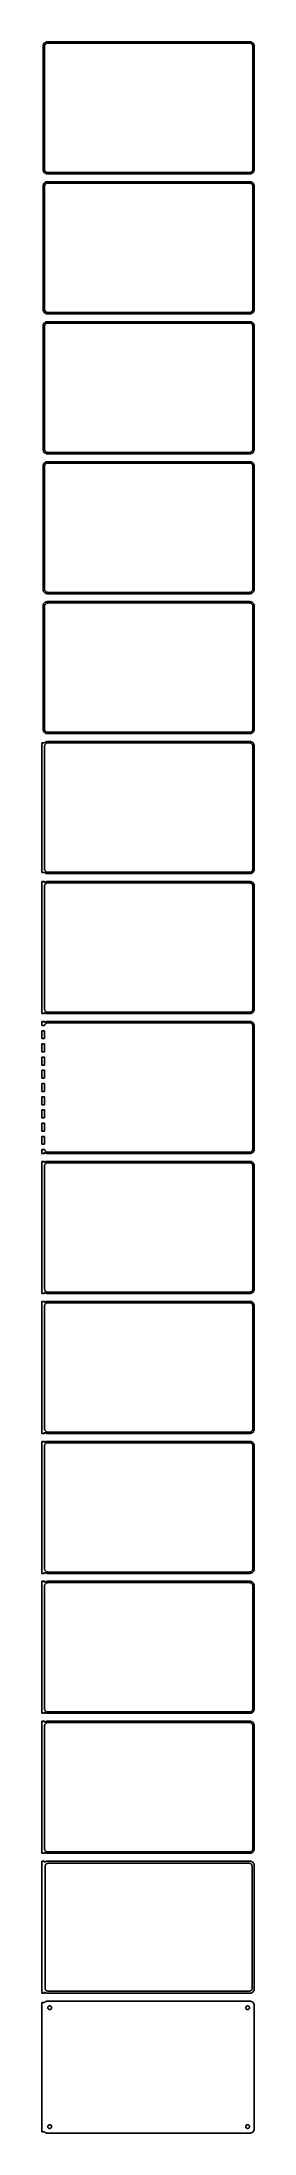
# Model space of a CAD drawing. Header units: metres. Extents: x -122 to 120, y 2310 to 4686.
import ezdxf

# ---------------------------------------------------------------- set-up
doc = ezdxf.new("R2010")
doc.units = ezdxf.units.M

msp = doc.modelspace()

# ---------------------------------------------------------------- linework, layer by layer
for p, q in [((-119.961, 4681.63), (-120, 4681)), ((-120, 4681), (-120, 4541)), ((-119.843, 4682.24), (-119.961, 4681.63)), ((-119.649, 4682.84), (-119.843, 4682.24)), ((-119.382, 4683.41), (-119.649, 4682.84)), ((-119.045, 4683.94), (-119.382, 4683.41)), ((-118.645, 4684.42), (-119.045, 4683.94)), ((-118.187, 4684.85), (-118.645, 4684.42)), ((-118.5, 4680.5), (-118.468, 4681)), ((-118.468, 4681), (-118.374, 4681.49)), ((-118.374, 4681.49), (-118.219, 4681.97)), ((-118.219, 4681.97), (-118.005, 4682.43)), ((-117.679, 4685.22), (-118.187, 4684.85)), ((-118.005, 4682.43), (-117.736, 4682.85)), ((-117.736, 4682.85), (-117.416, 4683.24)), ((-117.129, 4685.52), (-117.679, 4685.22)), ((-117.416, 4683.24), (-117.05, 4683.58)), ((-116.545, 4685.76), (-117.129, 4685.52)), ((-117.05, 4683.58), (-116.643, 4683.88)), ((-116.643, 4683.88), (-116.203, 4684.12)), ((-115.937, 4685.91), (-116.545, 4685.76)), ((-116.203, 4684.12), (-115.736, 4684.3)), ((-115.314, 4685.99), (-115.937, 4685.91)), ((-115.736, 4684.3), (-115.25, 4684.43)), ((115.314, 4685.99), (-115.314, 4685.99)), ((-115.25, 4684.43), (-114.751, 4684.49)), ((-114.751, 4684.49), (114.751, 4684.49)), ((114.751, 4684.49), (115.25, 4684.43)), ((115.25, 4684.43), (115.736, 4684.3)), ((115.937, 4685.91), (115.314, 4685.99)), ((115.736, 4684.3), (116.203, 4684.12)), ((116.545, 4685.76), (115.937, 4685.91)), ((116.203, 4684.12), (116.643, 4683.88)), ((117.129, 4685.52), (116.545, 4685.76)), ((116.643, 4683.88), (117.05, 4683.58)), ((117.05, 4683.58), (117.416, 4683.24)), ((117.679, 4685.22), (117.129, 4685.52)), ((117.416, 4683.24), (117.736, 4682.85)), ((118.187, 4684.85), (117.679, 4685.22)), ((117.736, 4682.85), (118.005, 4682.43)), ((118.005, 4682.43), (118.219, 4681.97)), ((118.645, 4684.42), (118.187, 4684.85)), ((118.219, 4681.97), (118.374, 4681.49)), ((118.374, 4681.49), (118.468, 4681)), ((118.468, 4681), (118.5, 4680.5)), ((119.045, 4683.94), (118.645, 4684.42)), ((119.382, 4683.41), (119.045, 4683.94)), ((119.649, 4682.84), (119.382, 4683.41)), ((119.843, 4682.24), (119.649, 4682.84)), ((119.961, 4681.63), (119.843, 4682.24)), ((120, 4681), (119.961, 4681.63)), ((120, 4541), (120, 4681)), ((-118.5, 4541.5), (-118.5, 4680.5)), ((118.5, 4680.5), (118.5, 4541.5)), ((-120, 4541), (-119.961, 4540.37)), ((-119.961, 4540.37), (-119.843, 4539.76)), ((-119.843, 4539.76), (-119.649, 4539.16)), ((-119.649, 4539.16), (-119.382, 4538.59)), ((-119.382, 4538.59), (-119.045, 4538.06)), ((-118.468, 4541), (-118.5, 4541.5)), ((-118.374, 4540.51), (-118.468, 4541)), ((-118.219, 4540.03), (-118.374, 4540.51)), ((-118.005, 4539.57), (-118.219, 4540.03)), ((-117.736, 4539.15), (-118.005, 4539.57)), ((-117.416, 4538.76), (-117.736, 4539.15)), ((-117.05, 4538.42), (-117.416, 4538.76)), ((-116.643, 4538.12), (-117.05, 4538.42)), ((117.05, 4538.42), (116.643, 4538.12)), ((117.416, 4538.76), (117.05, 4538.42)), ((117.736, 4539.15), (117.416, 4538.76)), ((118.005, 4539.57), (117.736, 4539.15)), ((118.219, 4540.03), (118.005, 4539.57)), ((118.374, 4540.51), (118.219, 4540.03)), ((118.468, 4541), (118.374, 4540.51)), ((118.5, 4541.5), (118.468, 4541)), ((119.045, 4538.06), (119.382, 4538.59)), ((119.382, 4538.59), (119.649, 4539.16)), ((119.649, 4539.16), (119.843, 4539.76)), ((119.843, 4539.76), (119.961, 4540.37)), ((119.961, 4540.37), (120, 4541)), ((-119.961, 4522.63), (-120, 4522)), ((-120, 4522), (-120, 4382)), ((-119.843, 4523.24), (-119.961, 4522.63)), ((-119.649, 4523.84), (-119.843, 4523.24)), ((-119.382, 4524.41), (-119.649, 4523.84)), ((-119.045, 4524.94), (-119.382, 4524.41)), ((-119.045, 4538.06), (-118.645, 4537.58)), ((-118.645, 4525.42), (-119.045, 4524.94)), ((-118.645, 4537.58), (-118.187, 4537.15)), ((-118.187, 4525.85), (-118.645, 4525.42)), ((-118.5, 4521.5), (-118.468, 4522)), ((-118.5, 4382.5), (-118.5, 4521.5)), ((-118.468, 4522), (-118.374, 4522.49)), ((-118.374, 4522.49), (-118.219, 4522.97)), ((-118.219, 4522.97), (-118.005, 4523.43)), ((-118.187, 4537.15), (-117.679, 4536.78)), ((-117.679, 4526.22), (-118.187, 4525.85)), ((-118.005, 4523.43), (-117.736, 4523.85)), ((-117.736, 4523.85), (-117.416, 4524.24)), ((-117.679, 4536.78), (-117.129, 4536.48)), ((-117.129, 4526.52), (-117.679, 4526.22)), ((-117.416, 4524.24), (-117.05, 4524.58)), ((-117.129, 4536.48), (-116.545, 4536.24)), ((-116.545, 4526.76), (-117.129, 4526.52)), ((-117.05, 4524.58), (-116.643, 4524.88)), ((-116.203, 4537.88), (-116.643, 4538.12)), ((-116.643, 4524.88), (-116.203, 4525.12)), ((-116.545, 4536.24), (-115.937, 4536.09)), ((-115.937, 4526.91), (-116.545, 4526.76)), ((-115.736, 4537.7), (-116.203, 4537.88)), ((-116.203, 4525.12), (-115.736, 4525.3)), ((-115.937, 4536.09), (-115.314, 4536.01)), ((-115.314, 4526.99), (-115.937, 4526.91)), ((-115.25, 4537.57), (-115.736, 4537.7)), ((-115.736, 4525.3), (-115.25, 4525.43)), ((-115.314, 4536.01), (115.314, 4536.01)), ((115.314, 4526.99), (-115.314, 4526.99)), ((-114.751, 4537.51), (-115.25, 4537.57)), ((-115.25, 4525.43), (-114.751, 4525.49)), ((114.751, 4537.51), (-114.751, 4537.51)), ((-114.751, 4525.49), (114.751, 4525.49)), ((115.25, 4537.57), (114.751, 4537.51)), ((114.751, 4525.49), (115.25, 4525.43)), ((115.736, 4537.7), (115.25, 4537.57)), ((115.25, 4525.43), (115.736, 4525.3)), ((115.314, 4536.01), (115.937, 4536.09)), ((115.937, 4526.91), (115.314, 4526.99)), ((116.203, 4537.88), (115.736, 4537.7)), ((115.736, 4525.3), (116.203, 4525.12)), ((115.937, 4536.09), (116.545, 4536.24)), ((116.545, 4526.76), (115.937, 4526.91)), ((116.643, 4538.12), (116.203, 4537.88)), ((116.203, 4525.12), (116.643, 4524.88)), ((116.545, 4536.24), (117.129, 4536.48)), ((117.129, 4526.52), (116.545, 4526.76)), ((116.643, 4524.88), (117.05, 4524.58)), ((117.05, 4524.58), (117.416, 4524.24)), ((117.129, 4536.48), (117.679, 4536.78)), ((117.679, 4526.22), (117.129, 4526.52)), ((117.416, 4524.24), (117.736, 4523.85)), ((117.679, 4536.78), (118.187, 4537.15)), ((118.187, 4525.85), (117.679, 4526.22)), ((117.736, 4523.85), (118.005, 4523.43)), ((118.005, 4523.43), (118.219, 4522.97)), ((118.187, 4537.15), (118.645, 4537.58)), ((118.645, 4525.42), (118.187, 4525.85)), ((118.219, 4522.97), (118.374, 4522.49)), ((118.374, 4522.49), (118.468, 4522)), ((118.468, 4522), (118.5, 4521.5)), ((118.5, 4521.5), (118.5, 4382.5)), ((118.645, 4537.58), (119.045, 4538.06)), ((119.045, 4524.94), (118.645, 4525.42)), ((119.382, 4524.41), (119.045, 4524.94)), ((119.649, 4523.84), (119.382, 4524.41)), ((119.843, 4523.24), (119.649, 4523.84)), ((119.961, 4522.63), (119.843, 4523.24)), ((120, 4522), (119.961, 4522.63)), ((120, 4382), (120, 4522)), ((-120, 4382), (-119.961, 4381.37)), ((-119.961, 4381.37), (-119.843, 4380.76)), ((-119.843, 4380.76), (-119.649, 4380.16)), ((-119.649, 4380.16), (-119.382, 4379.59)), ((-119.382, 4379.59), (-119.045, 4379.06)), ((-119.045, 4379.06), (-118.645, 4378.58)), ((-118.645, 4378.58), (-118.187, 4378.15)), ((-118.468, 4382), (-118.5, 4382.5)), ((-118.374, 4381.51), (-118.468, 4382)), ((-118.219, 4381.03), (-118.374, 4381.51)), ((-118.005, 4380.57), (-118.219, 4381.03)), ((-118.187, 4378.15), (-117.679, 4377.78)), ((-117.736, 4380.15), (-118.005, 4380.57)), ((-117.416, 4379.76), (-117.736, 4380.15)), ((-117.679, 4377.78), (-117.129, 4377.48)), ((-117.05, 4379.42), (-117.416, 4379.76)), ((-117.129, 4377.48), (-116.545, 4377.24)), ((-116.643, 4379.12), (-117.05, 4379.42)), ((-116.203, 4378.88), (-116.643, 4379.12)), ((-116.545, 4377.24), (-115.937, 4377.09)), ((-115.736, 4378.7), (-116.203, 4378.88)), ((-115.937, 4377.09), (-115.314, 4377.01)), ((-115.25, 4378.57), (-115.736, 4378.7)), ((-115.314, 4377.01), (115.314, 4377.01)), ((-114.751, 4378.51), (-115.25, 4378.57)), ((114.751, 4378.51), (-114.751, 4378.51)), ((115.25, 4378.57), (114.751, 4378.51)), ((115.736, 4378.7), (115.25, 4378.57)), ((115.314, 4377.01), (115.937, 4377.09)), ((116.203, 4378.88), (115.736, 4378.7)), ((115.937, 4377.09), (116.545, 4377.24)), ((116.643, 4379.12), (116.203, 4378.88)), ((116.545, 4377.24), (117.129, 4377.48)), ((117.05, 4379.42), (116.643, 4379.12)), ((117.416, 4379.76), (117.05, 4379.42)), ((117.129, 4377.48), (117.679, 4377.78)), ((117.736, 4380.15), (117.416, 4379.76)), ((117.679, 4377.78), (118.187, 4378.15)), ((118.005, 4380.57), (117.736, 4380.15)), ((118.219, 4381.03), (118.005, 4380.57)), ((118.187, 4378.15), (118.645, 4378.58)), ((118.374, 4381.51), (118.219, 4381.03)), ((118.468, 4382), (118.374, 4381.51)), ((118.5, 4382.5), (118.468, 4382)), ((118.645, 4378.58), (119.045, 4379.06)), ((119.045, 4379.06), (119.382, 4379.59)), ((119.382, 4379.59), (119.649, 4380.16)), ((119.649, 4380.16), (119.843, 4380.76)), ((119.843, 4380.76), (119.961, 4381.37)), ((119.961, 4381.37), (120, 4382)), ((-119.961, 4363.63), (-120, 4363)), ((-120, 4363), (-120, 4223)), ((-119.843, 4364.24), (-119.961, 4363.63)), ((-119.649, 4364.84), (-119.843, 4364.24)), ((-119.382, 4365.41), (-119.649, 4364.84)), ((-119.045, 4365.94), (-119.382, 4365.41)), ((-118.645, 4366.42), (-119.045, 4365.94)), ((-118.187, 4366.85), (-118.645, 4366.42)), ((-118.5, 4362.5), (-118.468, 4363)), ((-118.5, 4223.5), (-118.5, 4362.5)), ((-118.468, 4363), (-118.374, 4363.49)), ((-118.374, 4363.49), (-118.219, 4363.97)), ((-118.219, 4363.97), (-118.005, 4364.43)), ((-117.679, 4367.22), (-118.187, 4366.85)), ((-118.005, 4364.43), (-117.736, 4364.85)), ((-117.736, 4364.85), (-117.416, 4365.24)), ((-117.129, 4367.52), (-117.679, 4367.22)), ((-117.416, 4365.24), (-117.05, 4365.58)), ((-116.545, 4367.76), (-117.129, 4367.52)), ((-117.05, 4365.58), (-116.643, 4365.88)), ((-116.643, 4365.88), (-116.203, 4366.12)), ((-115.937, 4367.91), (-116.545, 4367.76)), ((-116.203, 4366.12), (-115.736, 4366.3)), ((-115.314, 4367.99), (-115.937, 4367.91)), ((-115.736, 4366.3), (-115.25, 4366.43)), ((115.314, 4367.99), (-115.314, 4367.99)), ((-115.25, 4366.43), (-114.751, 4366.49)), ((-114.751, 4366.49), (114.751, 4366.49)), ((114.751, 4366.49), (115.25, 4366.43)), ((115.25, 4366.43), (115.736, 4366.3)), ((115.937, 4367.91), (115.314, 4367.99)), ((115.736, 4366.3), (116.203, 4366.12)), ((116.545, 4367.76), (115.937, 4367.91)), ((116.203, 4366.12), (116.643, 4365.88)), ((117.129, 4367.52), (116.545, 4367.76)), ((116.643, 4365.88), (117.05, 4365.58)), ((117.05, 4365.58), (117.416, 4365.24)), ((117.679, 4367.22), (117.129, 4367.52)), ((117.416, 4365.24), (117.736, 4364.85)), ((118.187, 4366.85), (117.679, 4367.22)), ((117.736, 4364.85), (118.005, 4364.43)), ((118.005, 4364.43), (118.219, 4363.97)), ((118.645, 4366.42), (118.187, 4366.85)), ((118.219, 4363.97), (118.374, 4363.49)), ((118.374, 4363.49), (118.468, 4363)), ((118.468, 4363), (118.5, 4362.5)), ((118.5, 4362.5), (118.5, 4223.5)), ((119.045, 4365.94), (118.645, 4366.42)), ((119.382, 4365.41), (119.045, 4365.94)), ((119.649, 4364.84), (119.382, 4365.41)), ((119.843, 4364.24), (119.649, 4364.84)), ((119.961, 4363.63), (119.843, 4364.24)), ((120, 4363), (119.961, 4363.63)), ((120, 4223), (120, 4363)), ((-120, 4223), (-119.961, 4222.37)), ((-119.961, 4222.37), (-119.843, 4221.76)), ((-119.843, 4221.76), (-119.649, 4221.16)), ((-119.649, 4205.84), (-119.843, 4205.24)), ((-119.649, 4221.16), (-119.382, 4220.59)), ((-119.382, 4206.41), (-119.649, 4205.84)), ((-119.382, 4220.59), (-119.045, 4220.06)), ((-119.045, 4206.94), (-119.382, 4206.41)), ((-119.045, 4220.06), (-118.645, 4219.58)), ((-118.645, 4207.42), (-119.045, 4206.94)), ((-118.645, 4219.58), (-118.187, 4219.15)), ((-118.187, 4207.85), (-118.645, 4207.42)), ((-118.468, 4223), (-118.5, 4223.5)), ((-118.374, 4222.51), (-118.468, 4223)), ((-118.219, 4222.03), (-118.374, 4222.51)), ((-118.005, 4221.57), (-118.219, 4222.03)), ((-118.187, 4219.15), (-117.679, 4218.78)), ((-117.679, 4208.22), (-118.187, 4207.85)), ((-117.736, 4221.15), (-118.005, 4221.57)), ((-118.005, 4205.43), (-117.736, 4205.85)), ((-117.416, 4220.76), (-117.736, 4221.15)), ((-117.736, 4205.85), (-117.416, 4206.24)), ((-117.679, 4218.78), (-117.129, 4218.48)), ((-117.129, 4208.52), (-117.679, 4208.22)), ((-117.05, 4220.42), (-117.416, 4220.76)), ((-117.416, 4206.24), (-117.05, 4206.58)), ((-117.129, 4218.48), (-116.545, 4218.24)), ((-116.545, 4208.76), (-117.129, 4208.52)), ((-116.643, 4220.12), (-117.05, 4220.42)), ((-117.05, 4206.58), (-116.643, 4206.88)), ((-116.203, 4219.88), (-116.643, 4220.12)), ((-116.643, 4206.88), (-116.203, 4207.12)), ((-116.545, 4218.24), (-115.937, 4218.09)), ((-115.937, 4208.91), (-116.545, 4208.76)), ((-115.736, 4219.7), (-116.203, 4219.88)), ((-116.203, 4207.12), (-115.736, 4207.3)), ((-115.937, 4218.09), (-115.314, 4218.01)), ((-115.314, 4208.99), (-115.937, 4208.91)), ((-115.25, 4219.57), (-115.736, 4219.7)), ((-115.736, 4207.3), (-115.25, 4207.43)), ((-115.314, 4218.01), (115.314, 4218.01)), ((115.314, 4208.99), (-115.314, 4208.99)), ((-114.751, 4219.51), (-115.25, 4219.57)), ((-115.25, 4207.43), (-114.751, 4207.49)), ((114.751, 4219.51), (-114.751, 4219.51)), ((-114.751, 4207.49), (114.751, 4207.49)), ((115.25, 4219.57), (114.751, 4219.51)), ((114.751, 4207.49), (115.25, 4207.43)), ((115.736, 4219.7), (115.25, 4219.57)), ((115.25, 4207.43), (115.736, 4207.3)), ((115.314, 4218.01), (115.937, 4218.09)), ((115.937, 4208.91), (115.314, 4208.99)), ((116.203, 4219.88), (115.736, 4219.7)), ((115.736, 4207.3), (116.203, 4207.12)), ((115.937, 4218.09), (116.545, 4218.24)), ((116.545, 4208.76), (115.937, 4208.91)), ((116.643, 4220.12), (116.203, 4219.88)), ((116.203, 4207.12), (116.643, 4206.88)), ((116.545, 4218.24), (117.129, 4218.48)), ((117.129, 4208.52), (116.545, 4208.76)), ((117.05, 4220.42), (116.643, 4220.12)), ((116.643, 4206.88), (117.05, 4206.58)), ((117.416, 4220.76), (117.05, 4220.42)), ((117.05, 4206.58), (117.416, 4206.24)), ((117.129, 4218.48), (117.679, 4218.78)), ((117.679, 4208.22), (117.129, 4208.52)), ((117.736, 4221.15), (117.416, 4220.76)), ((117.416, 4206.24), (117.736, 4205.85)), ((117.679, 4218.78), (118.187, 4219.15)), ((118.187, 4207.85), (117.679, 4208.22)), ((118.005, 4221.57), (117.736, 4221.15)), ((117.736, 4205.85), (118.005, 4205.43)), ((118.219, 4222.03), (118.005, 4221.57)), ((118.187, 4219.15), (118.645, 4219.58)), ((118.645, 4207.42), (118.187, 4207.85)), ((118.374, 4222.51), (118.219, 4222.03)), ((118.468, 4223), (118.374, 4222.51)), ((118.5, 4223.5), (118.468, 4223)), ((118.645, 4219.58), (119.045, 4220.06)), ((119.045, 4206.94), (118.645, 4207.42)), ((119.045, 4220.06), (119.382, 4220.59)), ((119.382, 4206.41), (119.045, 4206.94)), ((119.382, 4220.59), (119.649, 4221.16)), ((119.649, 4205.84), (119.382, 4206.41)), ((119.649, 4221.16), (119.843, 4221.76)), ((119.843, 4205.24), (119.649, 4205.84)), ((119.843, 4221.76), (119.961, 4222.37)), ((119.961, 4222.37), (120, 4223)), ((-119.961, 4204.63), (-120, 4204)), ((-120, 4204), (-120, 4064)), ((-119.843, 4205.24), (-119.961, 4204.63)), ((-118.5, 4203.5), (-118.468, 4204)), ((-118.5, 4064.5), (-118.5, 4203.5)), ((-118.468, 4204), (-118.374, 4204.49)), ((-118.374, 4204.49), (-118.219, 4204.97)), ((-118.219, 4204.97), (-118.005, 4205.43)), ((118.005, 4205.43), (118.219, 4204.97)), ((118.219, 4204.97), (118.374, 4204.49)), ((118.374, 4204.49), (118.468, 4204)), ((118.468, 4204), (118.5, 4203.5)), ((118.5, 4203.5), (118.5, 4064.5)), ((119.961, 4204.63), (119.843, 4205.24)), ((120, 4204), (119.961, 4204.63)), ((120, 4064), (120, 4204)), ((-120, 4064), (-119.961, 4063.37)), ((-119.961, 4063.37), (-119.843, 4062.76)), ((-118.468, 4064), (-118.5, 4064.5)), ((-118.374, 4063.51), (-118.468, 4064)), ((-118.219, 4063.03), (-118.374, 4063.51)), ((-118.005, 4062.57), (-118.219, 4063.03)), ((118.219, 4063.03), (118.005, 4062.57)), ((118.374, 4063.51), (118.219, 4063.03)), ((118.468, 4064), (118.374, 4063.51)), ((118.5, 4064.5), (118.468, 4064)), ((119.843, 4062.76), (119.961, 4063.37)), ((119.961, 4063.37), (120, 4064)), ((-119.961, 4045.63), (-120, 4045)), ((-120, 4045), (-120, 3905)), ((-119.843, 4046.24), (-119.961, 4045.63)), ((-119.843, 4062.76), (-119.649, 4062.16)), ((-119.649, 4046.84), (-119.843, 4046.24)), ((-119.649, 4062.16), (-119.382, 4061.59)), ((-119.382, 4047.41), (-119.649, 4046.84)), ((-119.382, 4061.59), (-119.045, 4061.06)), ((-119.045, 4047.94), (-119.382, 4047.41)), ((-119.045, 4061.06), (-118.645, 4060.58)), ((-118.645, 4048.42), (-119.045, 4047.94)), ((-118.645, 4060.58), (-118.187, 4060.15)), ((-118.187, 4048.85), (-118.645, 4048.42)), ((-118.5, 4044.5), (-118.468, 4045)), ((-118.5, 3905.5), (-118.5, 4044.5)), ((-118.468, 4045), (-118.374, 4045.49)), ((-118.374, 4045.49), (-118.219, 4045.97)), ((-118.219, 4045.97), (-118.005, 4046.43)), ((-118.187, 4060.15), (-117.679, 4059.78)), ((-117.679, 4049.22), (-118.187, 4048.85)), ((-117.736, 4062.15), (-118.005, 4062.57)), ((-118.005, 4046.43), (-117.736, 4046.85)), ((-117.416, 4061.76), (-117.736, 4062.15)), ((-117.736, 4046.85), (-117.416, 4047.24)), ((-117.679, 4059.78), (-117.129, 4059.48)), ((-117.129, 4049.52), (-117.679, 4049.22)), ((-117.05, 4061.42), (-117.416, 4061.76)), ((-117.416, 4047.24), (-117.05, 4047.58)), ((-117.129, 4059.48), (-116.545, 4059.24)), ((-116.545, 4049.76), (-117.129, 4049.52)), ((-116.643, 4061.12), (-117.05, 4061.42)), ((-117.05, 4047.58), (-116.643, 4047.88)), ((-116.203, 4060.88), (-116.643, 4061.12)), ((-116.643, 4047.88), (-116.203, 4048.12)), ((-116.545, 4059.24), (-115.937, 4059.09)), ((-115.937, 4049.91), (-116.545, 4049.76)), ((-115.736, 4060.7), (-116.203, 4060.88)), ((-116.203, 4048.12), (-115.736, 4048.3)), ((-115.937, 4059.09), (-115.314, 4059.01)), ((-115.314, 4049.99), (-115.937, 4049.91)), ((-115.25, 4060.57), (-115.736, 4060.7)), ((-115.736, 4048.3), (-115.25, 4048.43)), ((-115.314, 4059.01), (115.314, 4059.01)), ((115.314, 4049.99), (-115.314, 4049.99)), ((-114.751, 4060.51), (-115.25, 4060.57)), ((-115.25, 4048.43), (-114.751, 4048.49)), ((114.751, 4060.51), (-114.751, 4060.51)), ((-114.751, 4048.49), (114.751, 4048.49)), ((115.25, 4060.57), (114.751, 4060.51)), ((114.751, 4048.49), (115.25, 4048.43)), ((115.736, 4060.7), (115.25, 4060.57)), ((115.25, 4048.43), (115.736, 4048.3)), ((115.314, 4059.01), (115.937, 4059.09)), ((115.937, 4049.91), (115.314, 4049.99)), ((116.203, 4060.88), (115.736, 4060.7)), ((115.736, 4048.3), (116.203, 4048.12)), ((115.937, 4059.09), (116.545, 4059.24)), ((116.545, 4049.76), (115.937, 4049.91)), ((116.643, 4061.12), (116.203, 4060.88)), ((116.203, 4048.12), (116.643, 4047.88)), ((116.545, 4059.24), (117.129, 4059.48)), ((117.129, 4049.52), (116.545, 4049.76)), ((117.05, 4061.42), (116.643, 4061.12)), ((116.643, 4047.88), (117.05, 4047.58)), ((117.416, 4061.76), (117.05, 4061.42)), ((117.05, 4047.58), (117.416, 4047.24)), ((117.129, 4059.48), (117.679, 4059.78)), ((117.679, 4049.22), (117.129, 4049.52)), ((117.736, 4062.15), (117.416, 4061.76)), ((117.416, 4047.24), (117.736, 4046.85)), ((117.679, 4059.78), (118.187, 4060.15)), ((118.187, 4048.85), (117.679, 4049.22)), ((118.005, 4062.57), (117.736, 4062.15)), ((117.736, 4046.85), (118.005, 4046.43)), ((118.005, 4046.43), (118.219, 4045.97)), ((118.187, 4060.15), (118.645, 4060.58)), ((118.645, 4048.42), (118.187, 4048.85)), ((118.219, 4045.97), (118.374, 4045.49)), ((118.374, 4045.49), (118.468, 4045)), ((118.468, 4045), (118.5, 4044.5)), ((118.5, 4044.5), (118.5, 3905.5)), ((118.645, 4060.58), (119.045, 4061.06)), ((119.045, 4047.94), (118.645, 4048.42)), ((119.045, 4061.06), (119.382, 4061.59)), ((119.382, 4047.41), (119.045, 4047.94)), ((119.382, 4061.59), (119.649, 4062.16)), ((119.649, 4046.84), (119.382, 4047.41)), ((119.649, 4062.16), (119.843, 4062.76)), ((119.843, 4046.24), (119.649, 4046.84)), ((119.961, 4045.63), (119.843, 4046.24)), ((120, 4045), (119.961, 4045.63)), ((120, 3905), (120, 4045)), ((-120, 3905), (-119.961, 3904.37)), ((-119.961, 3904.37), (-119.843, 3903.76)), ((-119.843, 3903.76), (-119.649, 3903.16)), ((-119.649, 3903.16), (-119.382, 3902.59)), ((-119.382, 3902.59), (-119.045, 3902.06)), ((-119.045, 3902.06), (-118.645, 3901.58)), ((-118.645, 3901.58), (-118.187, 3901.15)), ((-118.468, 3905), (-118.5, 3905.5)), ((-118.374, 3904.51), (-118.468, 3905)), ((-118.219, 3904.03), (-118.374, 3904.51)), ((-118.005, 3903.57), (-118.219, 3904.03)), ((-118.187, 3901.15), (-117.679, 3900.78)), ((-117.736, 3903.15), (-118.005, 3903.57)), ((-117.416, 3902.76), (-117.736, 3903.15)), ((-117.679, 3900.78), (-117.129, 3900.48)), ((-117.05, 3902.42), (-117.416, 3902.76)), ((-117.129, 3900.48), (-116.545, 3900.24)), ((-116.643, 3902.12), (-117.05, 3902.42)), ((-116.203, 3901.88), (-116.643, 3902.12)), ((-116.545, 3900.24), (-115.937, 3900.09)), ((-115.736, 3901.7), (-116.203, 3901.88)), ((-115.937, 3900.09), (-115.314, 3900.01)), ((-115.25, 3901.57), (-115.736, 3901.7)), ((-115.314, 3900.01), (115.314, 3900.01)), ((-114.751, 3901.51), (-115.25, 3901.57)), ((114.751, 3901.51), (-114.751, 3901.51)), ((115.25, 3901.57), (114.751, 3901.51)), ((115.736, 3901.7), (115.25, 3901.57)), ((115.314, 3900.01), (115.937, 3900.09)), ((116.203, 3901.88), (115.736, 3901.7)), ((115.937, 3900.09), (116.545, 3900.24)), ((116.643, 3902.12), (116.203, 3901.88)), ((116.545, 3900.24), (117.129, 3900.48)), ((117.05, 3902.42), (116.643, 3902.12)), ((117.416, 3902.76), (117.05, 3902.42)), ((117.129, 3900.48), (117.679, 3900.78)), ((117.736, 3903.15), (117.416, 3902.76)), ((117.679, 3900.78), (118.187, 3901.15)), ((118.005, 3903.57), (117.736, 3903.15)), ((118.219, 3904.03), (118.005, 3903.57)), ((118.187, 3901.15), (118.645, 3901.58)), ((118.374, 3904.51), (118.219, 3904.03)), ((118.468, 3905), (118.374, 3904.51)), ((118.5, 3905.5), (118.468, 3905)), ((118.645, 3901.58), (119.045, 3902.06)), ((119.045, 3902.06), (119.382, 3902.59)), ((119.382, 3902.59), (119.649, 3903.16)), ((119.649, 3903.16), (119.843, 3903.76)), ((119.843, 3903.76), (119.961, 3904.37)), ((119.961, 3904.37), (120, 3905)), ((-118.5, 3889.56), (-121.5, 3889.56)), ((-121.5, 3889.56), (-121.5, 3742.44)), ((-118.187, 3889.85), (-118.5, 3889.56)), ((-118.5, 3885.5), (-118.468, 3886)), ((-118.5, 3746.5), (-118.5, 3885.5)), ((-118.468, 3886), (-118.374, 3886.49)), ((-118.374, 3886.49), (-118.219, 3886.97)), ((-118.219, 3886.97), (-118.005, 3887.43)), ((-117.679, 3890.22), (-118.187, 3889.85)), ((-118.005, 3887.43), (-117.736, 3887.85)), ((-117.736, 3887.85), (-117.416, 3888.24)), ((-117.129, 3890.52), (-117.679, 3890.22)), ((-117.416, 3888.24), (-117.05, 3888.58)), ((-116.545, 3890.76), (-117.129, 3890.52)), ((-117.05, 3888.58), (-116.643, 3888.88)), ((-116.643, 3888.88), (-116.203, 3889.12)), ((-115.937, 3890.91), (-116.545, 3890.76)), ((-116.203, 3889.12), (-115.736, 3889.3)), ((-115.314, 3890.99), (-115.937, 3890.91)), ((-115.736, 3889.3), (-115.25, 3889.43)), ((115.314, 3890.99), (-115.314, 3890.99)), ((-115.25, 3889.43), (-114.751, 3889.49)), ((-114.751, 3889.49), (114.751, 3889.49)), ((114.751, 3889.49), (115.25, 3889.43)), ((115.25, 3889.43), (115.736, 3889.3)), ((115.937, 3890.91), (115.314, 3890.99)), ((115.736, 3889.3), (116.203, 3889.12)), ((116.545, 3890.76), (115.937, 3890.91)), ((116.203, 3889.12), (116.643, 3888.88)), ((117.129, 3890.52), (116.545, 3890.76)), ((116.643, 3888.88), (117.05, 3888.58)), ((117.05, 3888.58), (117.416, 3888.24)), ((117.679, 3890.22), (117.129, 3890.52)), ((117.416, 3888.24), (117.736, 3887.85)), ((118.187, 3889.85), (117.679, 3890.22)), ((117.736, 3887.85), (118.005, 3887.43)), ((118.005, 3887.43), (118.219, 3886.97)), ((118.645, 3889.42), (118.187, 3889.85)), ((118.219, 3886.97), (118.374, 3886.49)), ((118.374, 3886.49), (118.468, 3886)), ((118.468, 3886), (118.5, 3885.5)), ((118.5, 3885.5), (118.5, 3746.5)), ((119.045, 3888.94), (118.645, 3889.42)), ((119.382, 3888.41), (119.045, 3888.94)), ((119.649, 3887.84), (119.382, 3888.41)), ((119.843, 3887.24), (119.649, 3887.84)), ((119.961, 3886.63), (119.843, 3887.24)), ((120, 3886), (119.961, 3886.63)), ((120, 3746), (120, 3886)), ((-121.5, 3742.44), (-118.5, 3742.44)), ((-118.5, 3731.97), (-121.5, 3731.97)), ((-121.5, 3731.97), (-121.5, 3582.03)), ((-118.468, 3746), (-118.5, 3746.5)), ((-118.5, 3742.44), (-118.187, 3742.15)), ((-118.5, 3730.56), (-118.5, 3731.97)), ((-118.187, 3730.85), (-118.5, 3730.56)), ((-118.374, 3745.51), (-118.468, 3746)), ((-118.219, 3745.03), (-118.374, 3745.51)), ((-118.005, 3744.57), (-118.219, 3745.03)), ((-118.187, 3742.15), (-117.679, 3741.78)), ((-117.679, 3731.22), (-118.187, 3730.85)), ((-117.736, 3744.15), (-118.005, 3744.57)), ((-117.416, 3743.76), (-117.736, 3744.15)), ((-117.679, 3741.78), (-117.129, 3741.48)), ((-117.129, 3731.52), (-117.679, 3731.22)), ((-117.05, 3743.42), (-117.416, 3743.76)), ((-117.129, 3741.48), (-116.545, 3741.24)), ((-116.545, 3731.76), (-117.129, 3731.52)), ((-116.643, 3743.12), (-117.05, 3743.42)), ((-116.203, 3742.88), (-116.643, 3743.12)), ((-116.545, 3741.24), (-115.937, 3741.09)), ((-115.937, 3731.91), (-116.545, 3731.76)), ((-115.736, 3742.7), (-116.203, 3742.88)), ((-116.203, 3730.12), (-115.736, 3730.3)), ((-115.937, 3741.09), (-115.314, 3741.01)), ((-115.314, 3731.99), (-115.937, 3731.91)), ((-115.25, 3742.57), (-115.736, 3742.7)), ((-115.736, 3730.3), (-115.25, 3730.43)), ((-115.314, 3741.01), (115.314, 3741.01)), ((115.314, 3731.99), (-115.314, 3731.99)), ((-114.751, 3742.51), (-115.25, 3742.57)), ((-115.25, 3730.43), (-114.751, 3730.49)), ((114.751, 3742.51), (-114.751, 3742.51)), ((-114.751, 3730.49), (114.751, 3730.49)), ((115.25, 3742.57), (114.751, 3742.51)), ((114.751, 3730.49), (115.25, 3730.43)), ((115.736, 3742.7), (115.25, 3742.57)), ((115.25, 3730.43), (115.736, 3730.3)), ((115.314, 3741.01), (115.937, 3741.09)), ((115.937, 3731.91), (115.314, 3731.99)), ((116.203, 3742.88), (115.736, 3742.7)), ((115.736, 3730.3), (116.203, 3730.12)), ((115.937, 3741.09), (116.545, 3741.24)), ((116.545, 3731.76), (115.937, 3731.91)), ((116.643, 3743.12), (116.203, 3742.88)), ((116.545, 3741.24), (117.129, 3741.48)), ((117.129, 3731.52), (116.545, 3731.76)), ((117.05, 3743.42), (116.643, 3743.12)), ((117.416, 3743.76), (117.05, 3743.42)), ((117.129, 3741.48), (117.679, 3741.78)), ((117.679, 3731.22), (117.129, 3731.52)), ((117.736, 3744.15), (117.416, 3743.76)), ((117.679, 3741.78), (118.187, 3742.15)), ((118.187, 3730.85), (117.679, 3731.22)), ((118.005, 3744.57), (117.736, 3744.15)), ((118.219, 3745.03), (118.005, 3744.57)), ((118.187, 3742.15), (118.645, 3742.58)), ((118.645, 3730.42), (118.187, 3730.85)), ((118.374, 3745.51), (118.219, 3745.03)), ((118.468, 3746), (118.374, 3745.51)), ((118.5, 3746.5), (118.468, 3746)), ((118.645, 3742.58), (119.045, 3743.06)), ((119.045, 3729.94), (118.645, 3730.42)), ((119.045, 3743.06), (119.382, 3743.59)), ((119.382, 3743.59), (119.649, 3744.16)), ((119.649, 3744.16), (119.843, 3744.76)), ((119.843, 3744.76), (119.961, 3745.37)), ((119.961, 3745.37), (120, 3746)), ((-118.5, 3726.5), (-118.468, 3727)), ((-118.5, 3587.5), (-118.5, 3726.5)), ((-118.468, 3727), (-118.374, 3727.49)), ((-118.374, 3727.49), (-118.219, 3727.97)), ((-118.219, 3727.97), (-118.005, 3728.43)), ((-118.005, 3728.43), (-117.736, 3728.85)), ((-117.736, 3728.85), (-117.416, 3729.24)), ((-117.416, 3729.24), (-117.05, 3729.58)), ((-117.05, 3729.58), (-116.643, 3729.88)), ((-116.643, 3729.88), (-116.203, 3730.12)), ((116.203, 3730.12), (116.643, 3729.88)), ((116.643, 3729.88), (117.05, 3729.58)), ((117.05, 3729.58), (117.416, 3729.24)), ((117.416, 3729.24), (117.736, 3728.85)), ((117.736, 3728.85), (118.005, 3728.43)), ((118.005, 3728.43), (118.219, 3727.97)), ((118.219, 3727.97), (118.374, 3727.49)), ((118.374, 3727.49), (118.468, 3727)), ((118.468, 3727), (118.5, 3726.5)), ((118.5, 3726.5), (118.5, 3587.5)), ((119.382, 3729.41), (119.045, 3729.94)), ((119.649, 3728.84), (119.382, 3729.41)), ((119.843, 3728.24), (119.649, 3728.84)), ((119.961, 3727.63), (119.843, 3728.24)), ((120, 3727), (119.961, 3727.63)), ((120, 3587), (120, 3727)), ((-121.5, 3582.03), (-118.5, 3582.03)), ((-118.5, 3572.99), (-121.5, 3572.99)), ((-121.5, 3572.99), (-121.5, 3568.49)), ((-121.5, 3568.49), (-118.374, 3568.49)), ((-118.468, 3587), (-118.5, 3587.5)), ((-118.5, 3582.03), (-118.5, 3583.44)), ((-118.5, 3583.44), (-118.187, 3583.15)), ((-118.5, 3571.56), (-118.5, 3572.99)), ((-118.187, 3571.85), (-118.5, 3571.56)), ((-118.374, 3586.51), (-118.468, 3587)), ((-118.219, 3586.03), (-118.374, 3586.51)), ((-118.374, 3568.49), (-118.219, 3568.97)), ((-118.374, 3568.49), (-118.374, 3568.49)), ((-118.005, 3585.57), (-118.219, 3586.03)), ((-118.219, 3568.97), (-118.005, 3569.43)), ((-118.187, 3583.15), (-117.679, 3582.78)), ((-117.679, 3572.22), (-118.187, 3571.85)), ((-117.736, 3585.15), (-118.005, 3585.57)), ((-118.005, 3569.43), (-117.736, 3569.85)), ((-117.416, 3584.76), (-117.736, 3585.15)), ((-117.736, 3569.85), (-117.416, 3570.24)), ((-117.679, 3582.78), (-117.129, 3582.48)), ((-117.129, 3572.52), (-117.679, 3572.22)), ((-117.05, 3584.42), (-117.416, 3584.76)), ((-117.416, 3570.24), (-117.05, 3570.58)), ((-117.129, 3582.48), (-116.545, 3582.24)), ((-116.545, 3572.76), (-117.129, 3572.52)), ((-116.643, 3584.12), (-117.05, 3584.42)), ((-117.05, 3570.58), (-116.643, 3570.88)), ((-116.203, 3583.88), (-116.643, 3584.12)), ((-116.643, 3570.88), (-116.203, 3571.12)), ((-116.545, 3582.24), (-115.937, 3582.09)), ((-115.937, 3572.91), (-116.545, 3572.76)), ((-115.736, 3583.7), (-116.203, 3583.88)), ((-116.203, 3571.12), (-115.736, 3571.3)), ((-115.937, 3582.09), (-115.314, 3582.01)), ((-115.314, 3572.99), (-115.937, 3572.91)), ((-115.25, 3583.57), (-115.736, 3583.7)), ((-115.736, 3571.3), (-115.25, 3571.43)), ((-115.314, 3582.01), (115.314, 3582.01)), ((115.314, 3572.99), (-115.314, 3572.99)), ((-114.751, 3583.51), (-115.25, 3583.57)), ((-115.25, 3571.43), (-114.751, 3571.49)), ((114.751, 3583.51), (-114.751, 3583.51)), ((-114.751, 3571.49), (114.751, 3571.49)), ((115.25, 3583.57), (114.751, 3583.51)), ((114.751, 3571.49), (115.25, 3571.43)), ((115.736, 3583.7), (115.25, 3583.57)), ((115.25, 3571.43), (115.736, 3571.3)), ((115.314, 3582.01), (115.937, 3582.09)), ((115.937, 3572.91), (115.314, 3572.99)), ((116.203, 3583.88), (115.736, 3583.7)), ((115.736, 3571.3), (116.203, 3571.12)), ((115.937, 3582.09), (116.545, 3582.24)), ((116.545, 3572.76), (115.937, 3572.91)), ((116.643, 3584.12), (116.203, 3583.88)), ((116.203, 3571.12), (116.643, 3570.88)), ((116.545, 3582.24), (117.129, 3582.48)), ((117.129, 3572.52), (116.545, 3572.76)), ((117.05, 3584.42), (116.643, 3584.12)), ((116.643, 3570.88), (117.05, 3570.58)), ((117.416, 3584.76), (117.05, 3584.42)), ((117.05, 3570.58), (117.416, 3570.24)), ((117.129, 3582.48), (117.679, 3582.78)), ((117.679, 3572.22), (117.129, 3572.52)), ((117.736, 3585.15), (117.416, 3584.76)), ((117.416, 3570.24), (117.736, 3569.85)), ((117.679, 3582.78), (118.187, 3583.15)), ((118.187, 3571.85), (117.679, 3572.22)), ((118.005, 3585.57), (117.736, 3585.15)), ((117.736, 3569.85), (118.005, 3569.43)), ((118.219, 3586.03), (118.005, 3585.57)), ((118.005, 3569.43), (118.219, 3568.97)), ((118.187, 3583.15), (118.645, 3583.58)), ((118.645, 3571.42), (118.187, 3571.85)), ((118.374, 3586.51), (118.219, 3586.03)), ((118.219, 3568.97), (118.374, 3568.49)), ((118.468, 3587), (118.374, 3586.51)), ((118.374, 3568.49), (118.468, 3568)), ((118.5, 3587.5), (118.468, 3587)), ((118.468, 3568), (118.5, 3567.5)), ((118.5, 3567.5), (118.5, 3428.5)), ((118.645, 3583.58), (119.045, 3584.06)), ((119.045, 3570.94), (118.645, 3571.42)), ((119.045, 3584.06), (119.382, 3584.59)), ((119.382, 3570.41), (119.045, 3570.94)), ((119.382, 3584.59), (119.649, 3585.16)), ((119.649, 3569.84), (119.382, 3570.41)), ((119.649, 3585.16), (119.843, 3585.76)), ((119.843, 3569.24), (119.649, 3569.84)), ((119.843, 3585.76), (119.961, 3586.37)), ((119.961, 3568.63), (119.843, 3569.24)), ((119.961, 3586.37), (120, 3587)), ((120, 3568), (119.961, 3568.63)), ((120, 3428), (120, 3568)), ((-118.5, 3562.51), (-121.5, 3562.51)), ((-121.5, 3562.51), (-121.5, 3553.49)), ((-121.5, 3553.49), (-118.5, 3553.49)), ((-118.5, 3547.51), (-121.5, 3547.51)), ((-121.5, 3547.51), (-121.5, 3538.49)), ((-118.5, 3553.49), (-118.5, 3562.51)), ((-118.5, 3538.49), (-118.5, 3547.51)), ((-121.5, 3538.49), (-118.5, 3538.49)), ((-118.5, 3532.51), (-121.5, 3532.51)), ((-121.5, 3532.51), (-121.5, 3523.49)), ((-121.5, 3523.49), (-118.5, 3523.49)), ((-118.5, 3517.51), (-121.5, 3517.51)), ((-121.5, 3517.51), (-121.5, 3508.49)), ((-118.5, 3523.49), (-118.5, 3532.51)), ((-118.5, 3508.49), (-118.5, 3517.51)), ((-121.5, 3508.49), (-118.5, 3508.49)), ((-118.5, 3502.51), (-121.5, 3502.51)), ((-121.5, 3502.51), (-121.5, 3493.49)), ((-121.5, 3493.49), (-118.5, 3493.49)), ((-118.5, 3493.49), (-118.5, 3502.51)), ((-118.5, 3487.51), (-121.5, 3487.51)), ((-121.5, 3487.51), (-121.5, 3478.49)), ((-121.5, 3478.49), (-118.5, 3478.49)), ((-118.5, 3472.51), (-121.5, 3472.51)), ((-121.5, 3472.51), (-121.5, 3463.49)), ((-118.5, 3478.49), (-118.5, 3487.51)), ((-118.5, 3463.49), (-118.5, 3472.51)), ((-121.5, 3463.49), (-118.5, 3463.49)), ((-118.5, 3457.51), (-121.5, 3457.51)), ((-121.5, 3457.51), (-121.5, 3448.49)), ((-121.5, 3448.49), (-118.5, 3448.49)), ((-118.5, 3448.49), (-118.5, 3457.51)), ((-118.5, 3442.51), (-121.5, 3442.51)), ((-121.5, 3442.51), (-121.5, 3433.49)), ((-121.5, 3433.49), (-118.5, 3433.49)), ((-118.374, 3427.51), (-121.5, 3427.51)), ((-121.5, 3427.51), (-121.5, 3423.01)), ((-121.5, 3423.01), (-118.5, 3423.01)), ((-118.5, 3433.49), (-118.5, 3442.51)), ((-118.5, 3424.44), (-118.187, 3424.15)), ((-118.5, 3423.01), (-118.5, 3424.44)), ((-118.219, 3427.03), (-118.374, 3427.51)), ((-118.374, 3427.51), (-118.374, 3427.51)), ((-118.005, 3426.57), (-118.219, 3427.03)), ((-118.187, 3424.15), (-117.679, 3423.78)), ((-117.736, 3426.15), (-118.005, 3426.57)), ((-117.416, 3425.76), (-117.736, 3426.15)), ((-117.679, 3423.78), (-117.129, 3423.48)), ((-117.05, 3425.42), (-117.416, 3425.76)), ((-117.129, 3423.48), (-116.545, 3423.24)), ((-116.643, 3425.12), (-117.05, 3425.42)), ((-116.203, 3424.88), (-116.643, 3425.12)), ((-116.545, 3423.24), (-115.937, 3423.09)), ((-115.736, 3424.7), (-116.203, 3424.88)), ((-115.937, 3423.09), (-115.314, 3423.01)), ((-115.25, 3424.57), (-115.736, 3424.7)), ((-115.314, 3423.01), (115.314, 3423.01)), ((-114.751, 3424.51), (-115.25, 3424.57)), ((114.751, 3424.51), (-114.751, 3424.51)), ((115.25, 3424.57), (114.751, 3424.51)), ((115.736, 3424.7), (115.25, 3424.57)), ((115.314, 3423.01), (115.937, 3423.09)), ((116.203, 3424.88), (115.736, 3424.7)), ((115.937, 3423.09), (116.545, 3423.24)), ((116.643, 3425.12), (116.203, 3424.88)), ((116.545, 3423.24), (117.129, 3423.48)), ((117.05, 3425.42), (116.643, 3425.12)), ((117.416, 3425.76), (117.05, 3425.42)), ((117.129, 3423.48), (117.679, 3423.78)), ((117.736, 3426.15), (117.416, 3425.76)), ((117.679, 3423.78), (118.187, 3424.15)), ((118.005, 3426.57), (117.736, 3426.15)), ((118.219, 3427.03), (118.005, 3426.57)), ((118.187, 3424.15), (118.645, 3424.58)), ((118.374, 3427.51), (118.219, 3427.03)), ((118.468, 3428), (118.374, 3427.51)), ((118.5, 3428.5), (118.468, 3428)), ((118.645, 3424.58), (119.045, 3425.06)), ((119.045, 3425.06), (119.382, 3425.59)), ((119.382, 3425.59), (119.649, 3426.16)), ((119.649, 3426.16), (119.843, 3426.76)), ((119.843, 3426.76), (119.961, 3427.37)), ((119.961, 3427.37), (120, 3428)), ((-118.5, 3413.99), (-121.5, 3413.99)), ((-121.5, 3413.99), (-121.5, 3264.01)), ((-118.5, 3412.56), (-118.5, 3413.99)), ((-118.187, 3412.85), (-118.5, 3412.56)), ((-118.5, 3408.5), (-118.468, 3409)), ((-118.5, 3269.5), (-118.5, 3408.5)), ((-118.468, 3409), (-118.374, 3409.49)), ((-118.374, 3409.49), (-118.219, 3409.97)), ((-118.219, 3409.97), (-118.005, 3410.43)), ((-117.679, 3413.22), (-118.187, 3412.85)), ((-118.005, 3410.43), (-117.736, 3410.85)), ((-117.736, 3410.85), (-117.416, 3411.24)), ((-117.129, 3413.52), (-117.679, 3413.22)), ((-117.416, 3411.24), (-117.05, 3411.58)), ((-116.545, 3413.76), (-117.129, 3413.52)), ((-117.05, 3411.58), (-116.643, 3411.88)), ((-116.643, 3411.88), (-116.203, 3412.12)), ((-115.937, 3413.91), (-116.545, 3413.76)), ((-116.203, 3412.12), (-115.736, 3412.3)), ((-115.314, 3413.99), (-115.937, 3413.91)), ((-115.736, 3412.3), (-115.25, 3412.43)), ((115.314, 3413.99), (-115.314, 3413.99)), ((-115.25, 3412.43), (-114.751, 3412.49)), ((-114.751, 3412.49), (114.751, 3412.49)), ((114.751, 3412.49), (115.25, 3412.43)), ((115.25, 3412.43), (115.736, 3412.3)), ((115.937, 3413.91), (115.314, 3413.99)), ((115.736, 3412.3), (116.203, 3412.12)), ((116.545, 3413.76), (115.937, 3413.91)), ((116.203, 3412.12), (116.643, 3411.88)), ((117.129, 3413.52), (116.545, 3413.76)), ((116.643, 3411.88), (117.05, 3411.58)), ((117.05, 3411.58), (117.416, 3411.24)), ((117.679, 3413.22), (117.129, 3413.52)), ((117.416, 3411.24), (117.736, 3410.85)), ((118.187, 3412.85), (117.679, 3413.22)), ((117.736, 3410.85), (118.005, 3410.43)), ((118.005, 3410.43), (118.219, 3409.97)), ((118.645, 3412.42), (118.187, 3412.85)), ((118.219, 3409.97), (118.374, 3409.49)), ((118.374, 3409.49), (118.468, 3409)), ((118.468, 3409), (118.5, 3408.5)), ((118.5, 3408.5), (118.5, 3269.5)), ((119.045, 3411.94), (118.645, 3412.42)), ((119.382, 3411.41), (119.045, 3411.94)), ((119.649, 3410.84), (119.382, 3411.41)), ((119.843, 3410.24), (119.649, 3410.84)), ((119.961, 3409.63), (119.843, 3410.24)), ((120, 3409), (119.961, 3409.63)), ((120, 3269), (120, 3409)), ((-121.5, 3264.01), (-118.5, 3264.01)), ((-118.468, 3269), (-118.5, 3269.5)), ((-118.5, 3265.44), (-118.187, 3265.15)), ((-118.5, 3264.01), (-118.5, 3265.44)), ((-118.374, 3268.51), (-118.468, 3269)), ((-118.219, 3268.03), (-118.374, 3268.51)), ((-118.005, 3267.57), (-118.219, 3268.03)), ((-118.187, 3265.15), (-117.679, 3264.78)), ((-117.736, 3267.15), (-118.005, 3267.57)), ((-117.416, 3266.76), (-117.736, 3267.15)), ((-117.679, 3264.78), (-117.129, 3264.48)), ((-117.05, 3266.42), (-117.416, 3266.76)), ((-117.129, 3264.48), (-116.545, 3264.24)), ((-116.643, 3266.12), (-117.05, 3266.42)), ((-116.203, 3265.88), (-116.643, 3266.12)), ((-116.545, 3264.24), (-115.937, 3264.09)), ((-115.736, 3265.7), (-116.203, 3265.88)), ((-115.937, 3264.09), (-115.314, 3264.01)), ((-115.25, 3265.57), (-115.736, 3265.7)), ((-115.314, 3264.01), (115.314, 3264.01)), ((-114.751, 3265.51), (-115.25, 3265.57)), ((114.751, 3265.51), (-114.751, 3265.51)), ((115.25, 3265.57), (114.751, 3265.51)), ((115.736, 3265.7), (115.25, 3265.57)), ((115.314, 3264.01), (115.937, 3264.09)), ((116.203, 3265.88), (115.736, 3265.7)), ((115.937, 3264.09), (116.545, 3264.24)), ((116.643, 3266.12), (116.203, 3265.88)), ((116.545, 3264.24), (117.129, 3264.48)), ((117.05, 3266.42), (116.643, 3266.12)), ((117.416, 3266.76), (117.05, 3266.42)), ((117.129, 3264.48), (117.679, 3264.78)), ((117.736, 3267.15), (117.416, 3266.76)), ((117.679, 3264.78), (118.187, 3265.15)), ((118.005, 3267.57), (117.736, 3267.15)), ((118.219, 3268.03), (118.005, 3267.57)), ((118.187, 3265.15), (118.645, 3265.58)), ((118.374, 3268.51), (118.219, 3268.03)), ((118.468, 3269), (118.374, 3268.51)), ((118.5, 3269.5), (118.468, 3269)), ((118.645, 3265.58), (119.045, 3266.06)), ((119.045, 3266.06), (119.382, 3266.59)), ((119.382, 3266.59), (119.649, 3267.16)), ((119.649, 3267.16), (119.843, 3267.76)), ((119.843, 3267.76), (119.961, 3268.37)), ((119.961, 3268.37), (120, 3269)), ((-118.5, 3254.99), (-121.5, 3254.99)), ((-121.5, 3254.99), (-121.5, 3105.01)), ((-118.5, 3253.56), (-118.5, 3254.99)), ((-118.187, 3253.85), (-118.5, 3253.56)), ((-118.5, 3249.5), (-118.468, 3250)), ((-118.5, 3110.5), (-118.5, 3249.5)), ((-118.468, 3250), (-118.374, 3250.49)), ((-118.374, 3250.49), (-118.219, 3250.97)), ((-118.219, 3250.97), (-118.005, 3251.43)), ((-117.679, 3254.22), (-118.187, 3253.85)), ((-118.005, 3251.43), (-117.736, 3251.85)), ((-117.736, 3251.85), (-117.416, 3252.24)), ((-117.129, 3254.52), (-117.679, 3254.22)), ((-117.416, 3252.24), (-117.05, 3252.58)), ((-116.545, 3254.76), (-117.129, 3254.52)), ((-117.05, 3252.58), (-116.643, 3252.88)), ((-116.643, 3252.88), (-116.203, 3253.12)), ((-115.937, 3254.91), (-116.545, 3254.76)), ((-116.203, 3253.12), (-115.736, 3253.3)), ((-115.314, 3254.99), (-115.937, 3254.91)), ((-115.736, 3253.3), (-115.25, 3253.43)), ((115.314, 3254.99), (-115.314, 3254.99)), ((-115.25, 3253.43), (-114.751, 3253.49)), ((-114.751, 3253.49), (114.751, 3253.49)), ((114.751, 3253.49), (115.25, 3253.43)), ((115.25, 3253.43), (115.736, 3253.3)), ((115.937, 3254.91), (115.314, 3254.99)), ((115.736, 3253.3), (116.203, 3253.12)), ((116.545, 3254.76), (115.937, 3254.91)), ((116.203, 3253.12), (116.643, 3252.88)), ((117.129, 3254.52), (116.545, 3254.76)), ((116.643, 3252.88), (117.05, 3252.58)), ((117.05, 3252.58), (117.416, 3252.24)), ((117.679, 3254.22), (117.129, 3254.52)), ((117.416, 3252.24), (117.736, 3251.85)), ((118.187, 3253.85), (117.679, 3254.22)), ((117.736, 3251.85), (118.005, 3251.43)), ((118.005, 3251.43), (118.219, 3250.97)), ((118.645, 3253.42), (118.187, 3253.85)), ((118.219, 3250.97), (118.374, 3250.49)), ((118.374, 3250.49), (118.468, 3250)), ((118.468, 3250), (118.5, 3249.5)), ((118.5, 3249.5), (118.5, 3110.5)), ((119.045, 3252.94), (118.645, 3253.42)), ((119.382, 3252.41), (119.045, 3252.94)), ((119.649, 3251.84), (119.382, 3252.41)), ((119.843, 3251.24), (119.649, 3251.84)), ((119.961, 3250.63), (119.843, 3251.24)), ((120, 3250), (119.961, 3250.63)), ((120, 3110), (120, 3250)), ((-121.5, 3105.01), (-118.5, 3105.01)), ((-118.5, 3095.99), (-121.5, 3095.99)), ((-121.5, 3095.99), (-121.5, 2946.01)), ((-118.468, 3110), (-118.5, 3110.5)), ((-118.5, 3106.44), (-118.187, 3106.15)), ((-118.5, 3105.01), (-118.5, 3106.44)), ((-118.5, 3094.56), (-118.5, 3095.99)), ((-118.187, 3094.85), (-118.5, 3094.56)), ((-118.5, 3090.5), (-118.468, 3091)), ((-118.5, 2951.5), (-118.5, 3090.5)), ((-118.374, 3109.51), (-118.468, 3110)), ((-118.468, 3091), (-118.374, 3091.49)), ((-118.219, 3109.03), (-118.374, 3109.51)), ((-118.374, 3091.49), (-118.219, 3091.97)), ((-118.005, 3108.57), (-118.219, 3109.03)), ((-118.219, 3091.97), (-118.005, 3092.43)), ((-118.187, 3106.15), (-117.679, 3105.78)), ((-117.679, 3095.22), (-118.187, 3094.85)), ((-117.736, 3108.15), (-118.005, 3108.57)), ((-118.005, 3092.43), (-117.736, 3092.85)), ((-117.416, 3107.76), (-117.736, 3108.15)), ((-117.736, 3092.85), (-117.416, 3093.24)), ((-117.679, 3105.78), (-117.129, 3105.48)), ((-117.129, 3095.52), (-117.679, 3095.22)), ((-117.05, 3107.42), (-117.416, 3107.76)), ((-117.416, 3093.24), (-117.05, 3093.58)), ((-117.129, 3105.48), (-116.545, 3105.24)), ((-116.545, 3095.76), (-117.129, 3095.52)), ((-116.643, 3107.12), (-117.05, 3107.42)), ((-117.05, 3093.58), (-116.643, 3093.88)), ((-116.203, 3106.88), (-116.643, 3107.12)), ((-116.643, 3093.88), (-116.203, 3094.12)), ((-116.545, 3105.24), (-115.937, 3105.09)), ((-115.937, 3095.91), (-116.545, 3095.76)), ((-115.736, 3106.7), (-116.203, 3106.88)), ((-116.203, 3094.12), (-115.736, 3094.3)), ((-115.937, 3105.09), (-115.314, 3105.01)), ((-115.314, 3095.99), (-115.937, 3095.91)), ((-115.25, 3106.57), (-115.736, 3106.7)), ((-115.736, 3094.3), (-115.25, 3094.43)), ((-115.314, 3105.01), (115.314, 3105.01)), ((115.314, 3095.99), (-115.314, 3095.99)), ((-114.751, 3106.51), (-115.25, 3106.57)), ((-115.25, 3094.43), (-114.751, 3094.49)), ((114.751, 3106.51), (-114.751, 3106.51)), ((-114.751, 3094.49), (114.751, 3094.49)), ((115.25, 3106.57), (114.751, 3106.51)), ((114.751, 3094.49), (115.25, 3094.43)), ((115.736, 3106.7), (115.25, 3106.57)), ((115.25, 3094.43), (115.736, 3094.3)), ((115.314, 3105.01), (115.937, 3105.09)), ((115.937, 3095.91), (115.314, 3095.99)), ((116.203, 3106.88), (115.736, 3106.7)), ((115.736, 3094.3), (116.203, 3094.12)), ((115.937, 3105.09), (116.545, 3105.24)), ((116.545, 3095.76), (115.937, 3095.91)), ((116.643, 3107.12), (116.203, 3106.88)), ((116.203, 3094.12), (116.643, 3093.88)), ((116.545, 3105.24), (117.129, 3105.48)), ((117.129, 3095.52), (116.545, 3095.76)), ((117.05, 3107.42), (116.643, 3107.12)), ((116.643, 3093.88), (117.05, 3093.58)), ((117.416, 3107.76), (117.05, 3107.42)), ((117.05, 3093.58), (117.416, 3093.24)), ((117.129, 3105.48), (117.679, 3105.78)), ((117.679, 3095.22), (117.129, 3095.52)), ((117.736, 3108.15), (117.416, 3107.76)), ((117.416, 3093.24), (117.736, 3092.85)), ((117.679, 3105.78), (118.187, 3106.15)), ((118.187, 3094.85), (117.679, 3095.22)), ((118.005, 3108.57), (117.736, 3108.15)), ((117.736, 3092.85), (118.005, 3092.43)), ((118.219, 3109.03), (118.005, 3108.57)), ((118.005, 3092.43), (118.219, 3091.97)), ((118.187, 3106.15), (118.645, 3106.58)), ((118.645, 3094.42), (118.187, 3094.85)), ((118.374, 3109.51), (118.219, 3109.03)), ((118.219, 3091.97), (118.374, 3091.49)), ((118.468, 3110), (118.374, 3109.51)), ((118.374, 3091.49), (118.468, 3091)), ((118.5, 3110.5), (118.468, 3110)), ((118.468, 3091), (118.5, 3090.5)), ((118.5, 3090.5), (118.5, 2951.5)), ((118.645, 3106.58), (119.045, 3107.06)), ((119.045, 3093.94), (118.645, 3094.42)), ((119.045, 3107.06), (119.382, 3107.59)), ((119.382, 3093.41), (119.045, 3093.94)), ((119.382, 3107.59), (119.649, 3108.16)), ((119.649, 3092.84), (119.382, 3093.41)), ((119.649, 3108.16), (119.843, 3108.76)), ((119.843, 3092.24), (119.649, 3092.84)), ((119.843, 3108.76), (119.961, 3109.37)), ((119.961, 3091.63), (119.843, 3092.24)), ((119.961, 3109.37), (120, 3110)), ((120, 3091), (119.961, 3091.63)), ((120, 2951), (120, 3091)), ((-118.468, 2951), (-118.5, 2951.5)), ((-118.5, 2947.44), (-118.187, 2947.15)), ((-118.5, 2946.01), (-118.5, 2947.44)), ((-118.374, 2950.51), (-118.468, 2951)), ((-118.219, 2950.03), (-118.374, 2950.51)), ((-118.005, 2949.57), (-118.219, 2950.03)), ((-118.187, 2947.15), (-117.679, 2946.78)), ((-117.736, 2949.15), (-118.005, 2949.57)), ((-117.416, 2948.76), (-117.736, 2949.15)), ((-117.679, 2946.78), (-117.129, 2946.48)), ((-117.05, 2948.42), (-117.416, 2948.76)), ((-117.129, 2946.48), (-116.545, 2946.24)), ((-116.643, 2948.12), (-117.05, 2948.42)), ((-116.203, 2947.88), (-116.643, 2948.12)), ((-116.545, 2946.24), (-115.937, 2946.09)), ((-115.736, 2947.7), (-116.203, 2947.88)), ((-115.25, 2947.57), (-115.736, 2947.7)), ((-114.751, 2947.51), (-115.25, 2947.57)), ((114.751, 2947.51), (-114.751, 2947.51)), ((115.25, 2947.57), (114.751, 2947.51)), ((115.736, 2947.7), (115.25, 2947.57)), ((116.203, 2947.88), (115.736, 2947.7)), ((115.937, 2946.09), (116.545, 2946.24)), ((116.643, 2948.12), (116.203, 2947.88)), ((116.545, 2946.24), (117.129, 2946.48)), ((117.05, 2948.42), (116.643, 2948.12)), ((117.416, 2948.76), (117.05, 2948.42)), ((117.129, 2946.48), (117.679, 2946.78)), ((117.736, 2949.15), (117.416, 2948.76)), ((117.679, 2946.78), (118.187, 2947.15)), ((118.005, 2949.57), (117.736, 2949.15)), ((118.219, 2950.03), (118.005, 2949.57)), ((118.187, 2947.15), (118.645, 2947.58)), ((118.374, 2950.51), (118.219, 2950.03)), ((118.468, 2951), (118.374, 2950.51)), ((118.5, 2951.5), (118.468, 2951)), ((118.645, 2947.58), (119.045, 2948.06)), ((119.045, 2948.06), (119.382, 2948.59)), ((119.382, 2948.59), (119.649, 2949.16)), ((119.649, 2949.16), (119.843, 2949.76)), ((119.843, 2949.76), (119.961, 2950.37)), ((119.961, 2950.37), (120, 2951)), ((-121.5, 2946.01), (-118.5, 2946.01)), ((-118.5, 2936.99), (-121.5, 2936.99)), ((-121.5, 2936.99), (-121.5, 2787.01)), ((-118.5, 2935.56), (-118.5, 2936.99)), ((-118.187, 2935.85), (-118.5, 2935.56)), ((-118.5, 2931.5), (-118.468, 2932)), ((-118.5, 2792.5), (-118.5, 2931.5)), ((-118.468, 2932), (-118.374, 2932.49)), ((-118.374, 2932.49), (-118.219, 2932.97)), ((-118.219, 2932.97), (-118.005, 2933.43)), ((-117.679, 2936.22), (-118.187, 2935.85)), ((-118.005, 2933.43), (-117.736, 2933.85)), ((-117.736, 2933.85), (-117.416, 2934.24)), ((-117.129, 2936.52), (-117.679, 2936.22)), ((-117.416, 2934.24), (-117.05, 2934.58)), ((-116.545, 2936.76), (-117.129, 2936.52)), ((-117.05, 2934.58), (-116.643, 2934.88)), ((-116.643, 2934.88), (-116.203, 2935.12)), ((-115.937, 2936.91), (-116.545, 2936.76)), ((-116.203, 2935.12), (-115.736, 2935.3)), ((-115.937, 2946.09), (-115.314, 2946.01)), ((-115.314, 2936.99), (-115.937, 2936.91)), ((-115.736, 2935.3), (-115.25, 2935.43)), ((-115.314, 2946.01), (115.314, 2946.01)), ((115.314, 2936.99), (-115.314, 2936.99)), ((-115.25, 2935.43), (-114.751, 2935.49)), ((-114.751, 2935.49), (114.751, 2935.49)), ((114.751, 2935.49), (115.25, 2935.43)), ((115.25, 2935.43), (115.736, 2935.3)), ((115.314, 2946.01), (115.937, 2946.09)), ((115.937, 2936.91), (115.314, 2936.99)), ((115.736, 2935.3), (116.203, 2935.12)), ((116.545, 2936.76), (115.937, 2936.91)), ((116.203, 2935.12), (116.643, 2934.88)), ((117.129, 2936.52), (116.545, 2936.76)), ((116.643, 2934.88), (117.05, 2934.58)), ((117.05, 2934.58), (117.416, 2934.24)), ((117.679, 2936.22), (117.129, 2936.52)), ((117.416, 2934.24), (117.736, 2933.85)), ((118.187, 2935.85), (117.679, 2936.22)), ((117.736, 2933.85), (118.005, 2933.43)), ((118.005, 2933.43), (118.219, 2932.97)), ((118.645, 2935.42), (118.187, 2935.85)), ((118.219, 2932.97), (118.374, 2932.49)), ((118.374, 2932.49), (118.468, 2932)), ((118.468, 2932), (118.5, 2931.5)), ((118.5, 2931.5), (118.5, 2792.5)), ((119.045, 2934.94), (118.645, 2935.42)), ((119.382, 2934.41), (119.045, 2934.94)), ((119.649, 2933.84), (119.382, 2934.41)), ((119.843, 2933.24), (119.649, 2933.84)), ((119.961, 2932.63), (119.843, 2933.24)), ((120, 2932), (119.961, 2932.63)), ((120, 2792), (120, 2932)), ((-121.5, 2787.01), (-118.5, 2787.01)), ((-118.468, 2792), (-118.5, 2792.5)), ((-118.5, 2788.44), (-118.187, 2788.15)), ((-118.5, 2787.01), (-118.5, 2788.44)), ((-118.374, 2791.51), (-118.468, 2792)), ((-118.219, 2791.03), (-118.374, 2791.51)), ((-118.005, 2790.57), (-118.219, 2791.03)), ((-118.187, 2788.15), (-117.679, 2787.78)), ((-117.736, 2790.15), (-118.005, 2790.57)), ((-117.416, 2789.76), (-117.736, 2790.15)), ((-117.679, 2787.78), (-117.129, 2787.48)), ((-117.05, 2789.42), (-117.416, 2789.76)), ((-117.129, 2787.48), (-116.545, 2787.24)), ((-116.643, 2789.12), (-117.05, 2789.42)), ((-116.203, 2788.88), (-116.643, 2789.12)), ((-116.545, 2787.24), (-115.937, 2787.09)), ((-115.736, 2788.7), (-116.203, 2788.88)), ((-115.937, 2787.09), (-115.314, 2787.01)), ((-115.25, 2788.57), (-115.736, 2788.7)), ((-115.314, 2787.01), (115.314, 2787.01)), ((-114.751, 2788.51), (-115.25, 2788.57)), ((114.751, 2788.51), (-114.751, 2788.51)), ((115.25, 2788.57), (114.751, 2788.51)), ((115.736, 2788.7), (115.25, 2788.57)), ((115.314, 2787.01), (115.937, 2787.09)), ((116.203, 2788.88), (115.736, 2788.7)), ((115.937, 2787.09), (116.545, 2787.24)), ((116.643, 2789.12), (116.203, 2788.88)), ((116.545, 2787.24), (117.129, 2787.48)), ((117.05, 2789.42), (116.643, 2789.12)), ((117.416, 2789.76), (117.05, 2789.42)), ((117.129, 2787.48), (117.679, 2787.78)), ((117.736, 2790.15), (117.416, 2789.76)), ((117.679, 2787.78), (118.187, 2788.15)), ((118.005, 2790.57), (117.736, 2790.15)), ((118.219, 2791.03), (118.005, 2790.57)), ((118.187, 2788.15), (118.645, 2788.58)), ((118.374, 2791.51), (118.219, 2791.03)), ((118.468, 2792), (118.374, 2791.51)), ((118.5, 2792.5), (118.468, 2792)), ((118.645, 2788.58), (119.045, 2789.06)), ((119.045, 2789.06), (119.382, 2789.59)), ((119.382, 2789.59), (119.649, 2790.16)), ((119.649, 2790.16), (119.843, 2790.76)), ((119.843, 2790.76), (119.961, 2791.37)), ((119.961, 2791.37), (120, 2792)), ((-118.5, 2777.99), (-121.5, 2777.99)), ((-121.5, 2777.99), (-121.5, 2628.01)), ((-118.5, 2776.56), (-118.5, 2777.99)), ((-118.187, 2776.85), (-118.5, 2776.56)), ((-118.5, 2772.5), (-118.468, 2773)), ((-118.5, 2633.5), (-118.5, 2772.5)), ((-118.468, 2773), (-118.374, 2773.49)), ((-118.374, 2773.49), (-118.219, 2773.97)), ((-118.219, 2773.97), (-118.005, 2774.43)), ((-117.679, 2777.22), (-118.187, 2776.85)), ((-118.005, 2774.43), (-117.736, 2774.85)), ((-117.736, 2774.85), (-117.416, 2775.24)), ((-117.129, 2777.52), (-117.679, 2777.22)), ((-117.416, 2775.24), (-117.05, 2775.58)), ((-116.545, 2777.76), (-117.129, 2777.52)), ((-117.05, 2775.58), (-116.643, 2775.88)), ((-116.643, 2775.88), (-116.203, 2776.12)), ((-115.937, 2777.91), (-116.545, 2777.76)), ((-116.203, 2776.12), (-115.736, 2776.3)), ((-115.314, 2777.99), (-115.937, 2777.91)), ((-115.736, 2776.3), (-115.25, 2776.43)), ((115.314, 2777.99), (-115.314, 2777.99)), ((-115.25, 2776.43), (-114.751, 2776.49)), ((-114.751, 2776.49), (114.751, 2776.49)), ((114.751, 2776.49), (115.25, 2776.43)), ((115.25, 2776.43), (115.736, 2776.3)), ((115.937, 2777.91), (115.314, 2777.99)), ((115.736, 2776.3), (116.203, 2776.12)), ((116.545, 2777.76), (115.937, 2777.91)), ((116.203, 2776.12), (116.643, 2775.88)), ((117.129, 2777.52), (116.545, 2777.76)), ((116.643, 2775.88), (117.05, 2775.58)), ((117.05, 2775.58), (117.416, 2775.24)), ((117.679, 2777.22), (117.129, 2777.52)), ((117.416, 2775.24), (117.736, 2774.85)), ((118.187, 2776.85), (117.679, 2777.22)), ((117.736, 2774.85), (118.005, 2774.43)), ((118.005, 2774.43), (118.219, 2773.97)), ((118.645, 2776.42), (118.187, 2776.85)), ((118.219, 2773.97), (118.374, 2773.49)), ((118.374, 2773.49), (118.468, 2773)), ((118.468, 2773), (118.5, 2772.5)), ((118.5, 2772.5), (118.5, 2633.5)), ((119.045, 2775.94), (118.645, 2776.42)), ((119.382, 2775.41), (119.045, 2775.94)), ((119.649, 2774.84), (119.382, 2775.41)), ((119.843, 2774.24), (119.649, 2774.84)), ((119.961, 2773.63), (119.843, 2774.24)), ((120, 2773), (119.961, 2773.63)), ((120, 2633), (120, 2773)), ((-121.5, 2628.01), (-118.5, 2628.01)), ((-118.5, 2618.98), (-121.5, 2618.98)), ((-121.5, 2618.98), (-121.5, 2469.02)), ((-118.468, 2633), (-118.5, 2633.5)), ((-118.5, 2629.44), (-118.187, 2629.15)), ((-118.5, 2628.01), (-118.5, 2629.44)), ((-118.5, 2617.56), (-118.5, 2618.98)), ((-118.187, 2617.85), (-118.5, 2617.56)), ((-118.374, 2632.51), (-118.468, 2633)), ((-118.219, 2632.03), (-118.374, 2632.51)), ((-118.005, 2631.57), (-118.219, 2632.03)), ((-118.187, 2629.15), (-117.679, 2628.78)), ((-117.679, 2618.22), (-118.187, 2617.85)), ((-117.736, 2631.15), (-118.005, 2631.57)), ((-117.416, 2630.76), (-117.736, 2631.15)), ((-117.679, 2628.78), (-117.129, 2628.48)), ((-117.129, 2618.52), (-117.679, 2618.22)), ((-117.613, 2613.5), (-117.588, 2613.89)), ((-117.588, 2613.89), (-117.515, 2614.27)), ((-117.515, 2614.27), (-117.394, 2614.65)), ((-117.05, 2630.42), (-117.416, 2630.76)), ((-117.394, 2614.65), (-117.228, 2615)), ((-117.228, 2615), (-117.018, 2615.33)), ((-117.129, 2628.48), (-116.545, 2628.24)), ((-116.545, 2618.76), (-117.129, 2618.52)), ((-116.643, 2630.12), (-117.05, 2630.42)), ((-117.018, 2615.33), (-116.769, 2615.63)), ((-116.769, 2615.63), (-116.484, 2615.9)), ((-116.203, 2629.88), (-116.643, 2630.12)), ((-116.545, 2628.24), (-115.937, 2628.09)), ((-115.937, 2618.91), (-116.545, 2618.76)), ((-116.484, 2615.9), (-116.168, 2616.13)), ((-115.736, 2629.7), (-116.203, 2629.88)), ((-116.168, 2616.13), (-115.825, 2616.32)), ((-115.937, 2628.09), (-115.314, 2628.01)), ((-115.314, 2618.99), (-115.937, 2618.91)), ((-115.825, 2616.32), (-115.462, 2616.46)), ((-115.25, 2629.57), (-115.736, 2629.7)), ((-115.462, 2616.46), (-115.083, 2616.56)), ((-115.314, 2628.01), (115.314, 2628.01)), ((115.314, 2618.99), (-115.314, 2618.99)), ((-114.751, 2629.51), (-115.25, 2629.57)), ((-115.083, 2616.56), (-114.695, 2616.61)), ((114.751, 2629.51), (-114.751, 2629.51)), ((-114.695, 2616.61), (114.695, 2616.61)), ((114.695, 2616.61), (115.083, 2616.56)), ((115.25, 2629.57), (114.751, 2629.51)), ((115.083, 2616.56), (115.462, 2616.46)), ((115.736, 2629.7), (115.25, 2629.57)), ((115.314, 2628.01), (115.937, 2628.09)), ((115.937, 2618.91), (115.314, 2618.99)), ((115.462, 2616.46), (115.825, 2616.32)), ((116.203, 2629.88), (115.736, 2629.7)), ((115.825, 2616.32), (116.168, 2616.13)), ((115.937, 2628.09), (116.545, 2628.24)), ((116.545, 2618.76), (115.937, 2618.91)), ((116.168, 2616.13), (116.484, 2615.9)), ((116.643, 2630.12), (116.203, 2629.88)), ((116.484, 2615.9), (116.769, 2615.63)), ((116.545, 2628.24), (117.129, 2628.48)), ((117.129, 2618.52), (116.545, 2618.76)), ((117.05, 2630.42), (116.643, 2630.12)), ((116.769, 2615.63), (117.018, 2615.33)), ((117.018, 2615.33), (117.228, 2615)), ((117.416, 2630.76), (117.05, 2630.42)), ((117.129, 2628.48), (117.679, 2628.78)), ((117.679, 2618.22), (117.129, 2618.52)), ((117.228, 2615), (117.394, 2614.65)), ((117.394, 2614.65), (117.515, 2614.27)), ((117.736, 2631.15), (117.416, 2630.76)), ((117.515, 2614.27), (117.588, 2613.89)), ((117.588, 2613.89), (117.613, 2613.5)), ((117.679, 2628.78), (118.187, 2629.15)), ((118.187, 2617.85), (117.679, 2618.22)), ((118.005, 2631.57), (117.736, 2631.15)), ((118.219, 2632.03), (118.005, 2631.57)), ((118.187, 2629.15), (118.645, 2629.58)), ((118.645, 2617.42), (118.187, 2617.85)), ((118.374, 2632.51), (118.219, 2632.03)), ((118.468, 2633), (118.374, 2632.51)), ((118.5, 2633.5), (118.468, 2633)), ((118.645, 2629.58), (119.045, 2630.06)), ((119.045, 2616.94), (118.645, 2617.42)), ((119.045, 2630.06), (119.382, 2630.59)), ((119.382, 2616.41), (119.045, 2616.94)), ((119.382, 2630.59), (119.649, 2631.16)), ((119.649, 2615.84), (119.382, 2616.41)), ((119.649, 2631.16), (119.843, 2631.76)), ((119.843, 2615.24), (119.649, 2615.84)), ((119.843, 2631.76), (119.961, 2632.37)), ((119.961, 2614.63), (119.843, 2615.24)), ((119.961, 2632.37), (120, 2633)), ((120, 2614), (119.961, 2614.63)), ((120, 2474), (120, 2614)), ((-117.613, 2474.5), (-117.613, 2613.5)), ((117.613, 2613.5), (117.613, 2474.5)), ((-117.588, 2474.11), (-117.613, 2474.5)), ((-117.515, 2473.73), (-117.588, 2474.11)), ((-117.394, 2473.35), (-117.515, 2473.73)), ((-117.228, 2473), (-117.394, 2473.35)), ((-117.018, 2472.67), (-117.228, 2473)), ((-116.769, 2472.37), (-117.018, 2472.67)), ((-116.484, 2472.1), (-116.769, 2472.37)), ((-116.168, 2471.87), (-116.484, 2472.1)), ((-115.825, 2471.68), (-116.168, 2471.87)), ((-115.462, 2471.54), (-115.825, 2471.68)), ((-115.083, 2471.44), (-115.462, 2471.54)), ((-114.695, 2471.39), (-115.083, 2471.44)), ((114.695, 2471.39), (-114.695, 2471.39)), ((115.083, 2471.44), (114.695, 2471.39)), ((115.462, 2471.54), (115.083, 2471.44)), ((115.825, 2471.68), (115.462, 2471.54)), ((116.168, 2471.87), (115.825, 2471.68)), ((116.484, 2472.1), (116.168, 2471.87)), ((116.769, 2472.37), (116.484, 2472.1)), ((117.018, 2472.67), (116.769, 2472.37)), ((117.228, 2473), (117.018, 2472.67)), ((117.394, 2473.35), (117.228, 2473)), ((117.515, 2473.73), (117.394, 2473.35)), ((117.588, 2474.11), (117.515, 2473.73)), ((117.613, 2474.5), (117.588, 2474.11)), ((118.645, 2470.58), (119.045, 2471.06)), ((119.045, 2471.06), (119.382, 2471.59)), ((119.382, 2471.59), (119.649, 2472.16)), ((119.649, 2472.16), (119.843, 2472.76)), ((119.843, 2472.76), (119.961, 2473.37)), ((119.961, 2473.37), (120, 2474)), ((-121.5, 2469.02), (-118.5, 2469.02)), ((-118.5, 2458.65), (-121.5, 2458.65)), ((-121.5, 2458.65), (-121.5, 2311.35)), ((-118.5, 2469.02), (-118.5, 2470.44)), ((-118.5, 2470.44), (-118.187, 2470.15)), ((-118.187, 2458.85), (-118.5, 2458.56)), ((-118.5, 2458.56), (-118.5, 2458.65)), ((-118.187, 2470.15), (-117.679, 2469.78)), ((-117.679, 2459.22), (-118.187, 2458.85)), ((-117.679, 2469.78), (-117.129, 2469.48)), ((-117.129, 2459.52), (-117.679, 2459.22)), ((-117.129, 2469.48), (-116.545, 2469.24)), ((-116.545, 2459.76), (-117.129, 2459.52)), ((-116.545, 2469.24), (-115.937, 2469.09)), ((-115.937, 2459.91), (-116.545, 2459.76)), ((-115.937, 2469.09), (-115.314, 2469.01)), ((-115.314, 2459.99), (-115.937, 2459.91)), ((-115.314, 2469.01), (115.314, 2469.01)), ((115.314, 2459.99), (-115.314, 2459.99)), ((-114.635, 2452.5), (-114.618, 2452.77)), ((-114.618, 2452.23), (-114.635, 2452.5)), ((-114.618, 2452.77), (-114.568, 2453.03)), ((-114.568, 2451.97), (-114.618, 2452.23)), ((-114.568, 2453.03), (-114.485, 2453.29)), ((-114.485, 2451.71), (-114.568, 2451.97)), ((-114.485, 2453.29), (-114.371, 2453.53)), ((-114.371, 2451.47), (-114.485, 2451.71)), ((-114.371, 2453.53), (-114.227, 2453.76)), ((-114.227, 2451.24), (-114.371, 2451.47)), ((-114.227, 2453.76), (-114.057, 2453.96)), ((-114.057, 2451.04), (-114.227, 2451.24)), ((-114.057, 2453.96), (-113.861, 2454.15)), ((-113.861, 2450.85), (-114.057, 2451.04)), ((-113.861, 2454.15), (-113.644, 2454.3)), ((-113.644, 2450.7), (-113.861, 2450.85)), ((-113.644, 2454.3), (-113.409, 2454.43)), ((-113.409, 2450.57), (-113.644, 2450.7)), ((-113.409, 2454.43), (-113.16, 2454.53)), ((-113.16, 2450.47), (-113.409, 2450.57)), ((-113.16, 2454.53), (-112.9, 2454.6)), ((-112.9, 2450.4), (-113.16, 2450.47)), ((-112.9, 2454.6), (-112.634, 2454.63)), ((-112.634, 2450.37), (-112.9, 2450.4)), ((-112.634, 2454.63), (-112.366, 2454.63)), ((-112.366, 2450.37), (-112.634, 2450.37)), ((-112.366, 2454.63), (-112.1, 2454.6)), ((-112.1, 2450.4), (-112.366, 2450.37)), ((-112.1, 2454.6), (-111.84, 2454.53)), ((-111.84, 2450.47), (-112.1, 2450.4)), ((-111.84, 2454.53), (-111.591, 2454.43)), ((-111.591, 2450.57), (-111.84, 2450.47)), ((-111.591, 2454.43), (-111.356, 2454.3)), ((-111.356, 2450.7), (-111.591, 2450.57)), ((-111.356, 2454.3), (-111.139, 2454.15)), ((-111.139, 2450.85), (-111.356, 2450.7)), ((-111.139, 2454.15), (-110.943, 2453.96)), ((-110.943, 2451.04), (-111.139, 2450.85)), ((-110.943, 2453.96), (-110.773, 2453.76)), ((-110.773, 2451.24), (-110.943, 2451.04)), ((-110.773, 2453.76), (-110.629, 2453.53)), ((-110.629, 2451.47), (-110.773, 2451.24)), ((-110.629, 2453.53), (-110.515, 2453.29)), ((-110.515, 2451.71), (-110.629, 2451.47)), ((-110.515, 2453.29), (-110.432, 2453.03)), ((-110.432, 2451.97), (-110.515, 2451.71)), ((-110.432, 2453.03), (-110.382, 2452.77)), ((-110.382, 2452.23), (-110.432, 2451.97)), ((-110.382, 2452.77), (-110.365, 2452.5)), ((-110.365, 2452.5), (-110.382, 2452.23)), ((110.365, 2452.5), (110.382, 2452.77)), ((110.382, 2452.23), (110.365, 2452.5)), ((110.382, 2452.77), (110.432, 2453.03)), ((110.432, 2451.97), (110.382, 2452.23)), ((110.432, 2453.03), (110.515, 2453.29)), ((110.515, 2451.71), (110.432, 2451.97)), ((110.515, 2453.29), (110.629, 2453.53)), ((110.629, 2451.47), (110.515, 2451.71)), ((110.629, 2453.53), (110.773, 2453.76)), ((110.773, 2451.24), (110.629, 2451.47)), ((110.773, 2453.76), (110.943, 2453.96)), ((110.943, 2451.04), (110.773, 2451.24)), ((110.943, 2453.96), (111.139, 2454.15)), ((111.139, 2450.85), (110.943, 2451.04)), ((111.139, 2454.15), (111.356, 2454.3)), ((111.356, 2450.7), (111.139, 2450.85)), ((111.356, 2454.3), (111.591, 2454.43)), ((111.591, 2450.57), (111.356, 2450.7)), ((111.591, 2454.43), (111.84, 2454.53)), ((111.84, 2450.47), (111.591, 2450.57)), ((111.84, 2454.53), (112.1, 2454.6)), ((112.1, 2450.4), (111.84, 2450.47)), ((112.1, 2454.6), (112.366, 2454.63)), ((112.366, 2450.37), (112.1, 2450.4)), ((112.366, 2454.63), (112.634, 2454.63)), ((112.634, 2450.37), (112.366, 2450.37)), ((112.634, 2454.63), (112.9, 2454.6)), ((112.9, 2450.4), (112.634, 2450.37)), ((112.9, 2454.6), (113.16, 2454.53)), ((113.16, 2450.47), (112.9, 2450.4)), ((113.16, 2454.53), (113.409, 2454.43)), ((113.409, 2450.57), (113.16, 2450.47)), ((113.409, 2454.43), (113.644, 2454.3)), ((113.644, 2450.7), (113.409, 2450.57)), ((113.644, 2454.3), (113.861, 2454.15)), ((113.861, 2450.85), (113.644, 2450.7)), ((113.861, 2454.15), (114.057, 2453.96)), ((114.057, 2451.04), (113.861, 2450.85)), ((114.057, 2453.96), (114.227, 2453.76)), ((114.227, 2451.24), (114.057, 2451.04)), ((114.227, 2453.76), (114.371, 2453.53)), ((114.371, 2451.47), (114.227, 2451.24)), ((114.371, 2453.53), (114.485, 2453.29)), ((114.485, 2451.71), (114.371, 2451.47)), ((114.485, 2453.29), (114.568, 2453.03)), ((114.568, 2451.97), (114.485, 2451.71)), ((114.568, 2453.03), (114.618, 2452.77)), ((114.618, 2452.23), (114.568, 2451.97)), ((114.618, 2452.77), (114.635, 2452.5)), ((114.635, 2452.5), (114.618, 2452.23)), ((115.314, 2469.01), (115.937, 2469.09)), ((115.937, 2459.91), (115.314, 2459.99)), ((115.937, 2469.09), (116.545, 2469.24)), ((116.545, 2459.76), (115.937, 2459.91)), ((116.545, 2469.24), (117.129, 2469.48)), ((117.129, 2459.52), (116.545, 2459.76)), ((117.129, 2469.48), (117.679, 2469.78)), ((117.679, 2459.22), (117.129, 2459.52)), ((117.679, 2469.78), (118.187, 2470.15)), ((118.187, 2458.85), (117.679, 2459.22)), ((118.187, 2470.15), (118.645, 2470.58)), ((118.645, 2458.42), (118.187, 2458.85)), ((119.045, 2457.94), (118.645, 2458.42)), ((119.382, 2457.41), (119.045, 2457.94)), ((119.649, 2456.84), (119.382, 2457.41)), ((119.843, 2456.24), (119.649, 2456.84)), ((119.961, 2455.63), (119.843, 2456.24)), ((120, 2455), (119.961, 2455.63)), ((120, 2315), (120, 2455)), ((-121.5, 2311.35), (-118.5, 2311.35)), ((-118.5, 2311.35), (-118.5, 2311.44)), ((-118.5, 2311.44), (-118.187, 2311.15)), ((-118.187, 2311.15), (-117.679, 2310.78)), ((-117.679, 2310.78), (-117.129, 2310.48)), ((-117.129, 2310.48), (-116.545, 2310.24)), ((-116.545, 2310.24), (-115.937, 2310.09)), ((-115.937, 2310.09), (-115.314, 2310.01)), ((-115.314, 2310.01), (115.314, 2310.01)), ((-114.635, 2317.5), (-114.618, 2317.77)), ((-114.618, 2317.23), (-114.635, 2317.5)), ((-114.618, 2317.77), (-114.568, 2318.03)), ((-114.568, 2316.97), (-114.618, 2317.23)), ((-114.568, 2318.03), (-114.485, 2318.29)), ((-114.485, 2316.71), (-114.568, 2316.97)), ((-114.485, 2318.29), (-114.371, 2318.53)), ((-114.371, 2316.47), (-114.485, 2316.71)), ((-114.371, 2318.53), (-114.227, 2318.76)), ((-114.227, 2316.24), (-114.371, 2316.47)), ((-114.227, 2318.76), (-114.057, 2318.96)), ((-114.057, 2316.04), (-114.227, 2316.24)), ((-114.057, 2318.96), (-113.861, 2319.15)), ((-113.861, 2315.85), (-114.057, 2316.04)), ((-113.861, 2319.15), (-113.644, 2319.3)), ((-113.644, 2315.7), (-113.861, 2315.85)), ((-113.644, 2319.3), (-113.409, 2319.43)), ((-113.409, 2315.57), (-113.644, 2315.7)), ((-113.409, 2319.43), (-113.16, 2319.53)), ((-113.16, 2315.47), (-113.409, 2315.57)), ((-113.16, 2319.53), (-112.9, 2319.6)), ((-112.9, 2315.4), (-113.16, 2315.47)), ((-112.9, 2319.6), (-112.634, 2319.63)), ((-112.634, 2315.37), (-112.9, 2315.4)), ((-112.634, 2319.63), (-112.366, 2319.63)), ((-112.366, 2315.37), (-112.634, 2315.37)), ((-112.366, 2319.63), (-112.1, 2319.6)), ((-112.1, 2315.4), (-112.366, 2315.37)), ((-112.1, 2319.6), (-111.84, 2319.53)), ((-111.84, 2315.47), (-112.1, 2315.4)), ((-111.84, 2319.53), (-111.591, 2319.43)), ((-111.591, 2315.57), (-111.84, 2315.47)), ((-111.591, 2319.43), (-111.356, 2319.3)), ((-111.356, 2315.7), (-111.591, 2315.57)), ((-111.356, 2319.3), (-111.139, 2319.15)), ((-111.139, 2315.85), (-111.356, 2315.7)), ((-111.139, 2319.15), (-110.943, 2318.96)), ((-110.943, 2316.04), (-111.139, 2315.85)), ((-110.943, 2318.96), (-110.773, 2318.76)), ((-110.773, 2316.24), (-110.943, 2316.04)), ((-110.773, 2318.76), (-110.629, 2318.53)), ((-110.629, 2316.47), (-110.773, 2316.24)), ((-110.629, 2318.53), (-110.515, 2318.29)), ((-110.515, 2316.71), (-110.629, 2316.47)), ((-110.515, 2318.29), (-110.432, 2318.03)), ((-110.432, 2316.97), (-110.515, 2316.71)), ((-110.432, 2318.03), (-110.382, 2317.77)), ((-110.382, 2317.23), (-110.432, 2316.97)), ((-110.382, 2317.77), (-110.365, 2317.5)), ((-110.365, 2317.5), (-110.382, 2317.23)), ((110.365, 2317.5), (110.382, 2317.77)), ((110.382, 2317.23), (110.365, 2317.5)), ((110.382, 2317.77), (110.432, 2318.03)), ((110.432, 2316.97), (110.382, 2317.23)), ((110.432, 2318.03), (110.515, 2318.29)), ((110.515, 2316.71), (110.432, 2316.97)), ((110.515, 2318.29), (110.629, 2318.53)), ((110.629, 2316.47), (110.515, 2316.71)), ((110.629, 2318.53), (110.773, 2318.76)), ((110.773, 2316.24), (110.629, 2316.47)), ((110.773, 2318.76), (110.943, 2318.96)), ((110.943, 2316.04), (110.773, 2316.24)), ((110.943, 2318.96), (111.139, 2319.15)), ((111.139, 2315.85), (110.943, 2316.04)), ((111.139, 2319.15), (111.356, 2319.3)), ((111.356, 2315.7), (111.139, 2315.85)), ((111.356, 2319.3), (111.591, 2319.43)), ((111.591, 2315.57), (111.356, 2315.7)), ((111.591, 2319.43), (111.84, 2319.53)), ((111.84, 2315.47), (111.591, 2315.57)), ((111.84, 2319.53), (112.1, 2319.6)), ((112.1, 2315.4), (111.84, 2315.47)), ((112.1, 2319.6), (112.366, 2319.63)), ((112.366, 2315.37), (112.1, 2315.4)), ((112.366, 2319.63), (112.634, 2319.63)), ((112.634, 2315.37), (112.366, 2315.37)), ((112.634, 2319.63), (112.9, 2319.6)), ((112.9, 2315.4), (112.634, 2315.37)), ((112.9, 2319.6), (113.16, 2319.53)), ((113.16, 2315.47), (112.9, 2315.4)), ((113.16, 2319.53), (113.409, 2319.43)), ((113.409, 2315.57), (113.16, 2315.47)), ((113.409, 2319.43), (113.644, 2319.3)), ((113.644, 2315.7), (113.409, 2315.57)), ((113.644, 2319.3), (113.861, 2319.15)), ((113.861, 2315.85), (113.644, 2315.7)), ((113.861, 2319.15), (114.057, 2318.96)), ((114.057, 2316.04), (113.861, 2315.85)), ((114.057, 2318.96), (114.227, 2318.76)), ((114.227, 2316.24), (114.057, 2316.04)), ((114.227, 2318.76), (114.371, 2318.53)), ((114.371, 2316.47), (114.227, 2316.24)), ((114.371, 2318.53), (114.485, 2318.29)), ((114.485, 2316.71), (114.371, 2316.47)), ((114.485, 2318.29), (114.568, 2318.03)), ((114.568, 2316.97), (114.485, 2316.71)), ((114.568, 2318.03), (114.618, 2317.77)), ((114.618, 2317.23), (114.568, 2316.97)), ((114.618, 2317.77), (114.635, 2317.5)), ((114.635, 2317.5), (114.618, 2317.23)), ((115.314, 2310.01), (115.937, 2310.09)), ((115.937, 2310.09), (116.545, 2310.24)), ((116.545, 2310.24), (117.129, 2310.48)), ((117.129, 2310.48), (117.679, 2310.78)), ((117.679, 2310.78), (118.187, 2311.15)), ((118.187, 2311.15), (118.645, 2311.58)), ((118.645, 2311.58), (119.045, 2312.06)), ((119.045, 2312.06), (119.382, 2312.59)), ((119.382, 2312.59), (119.649, 2313.16)), ((119.649, 2313.16), (119.843, 2313.76)), ((119.843, 2313.76), (119.961, 2314.37)), ((119.961, 2314.37), (120, 2315))]:
    msp.add_line(p, q)

doc.saveas('drawing.dxf')
